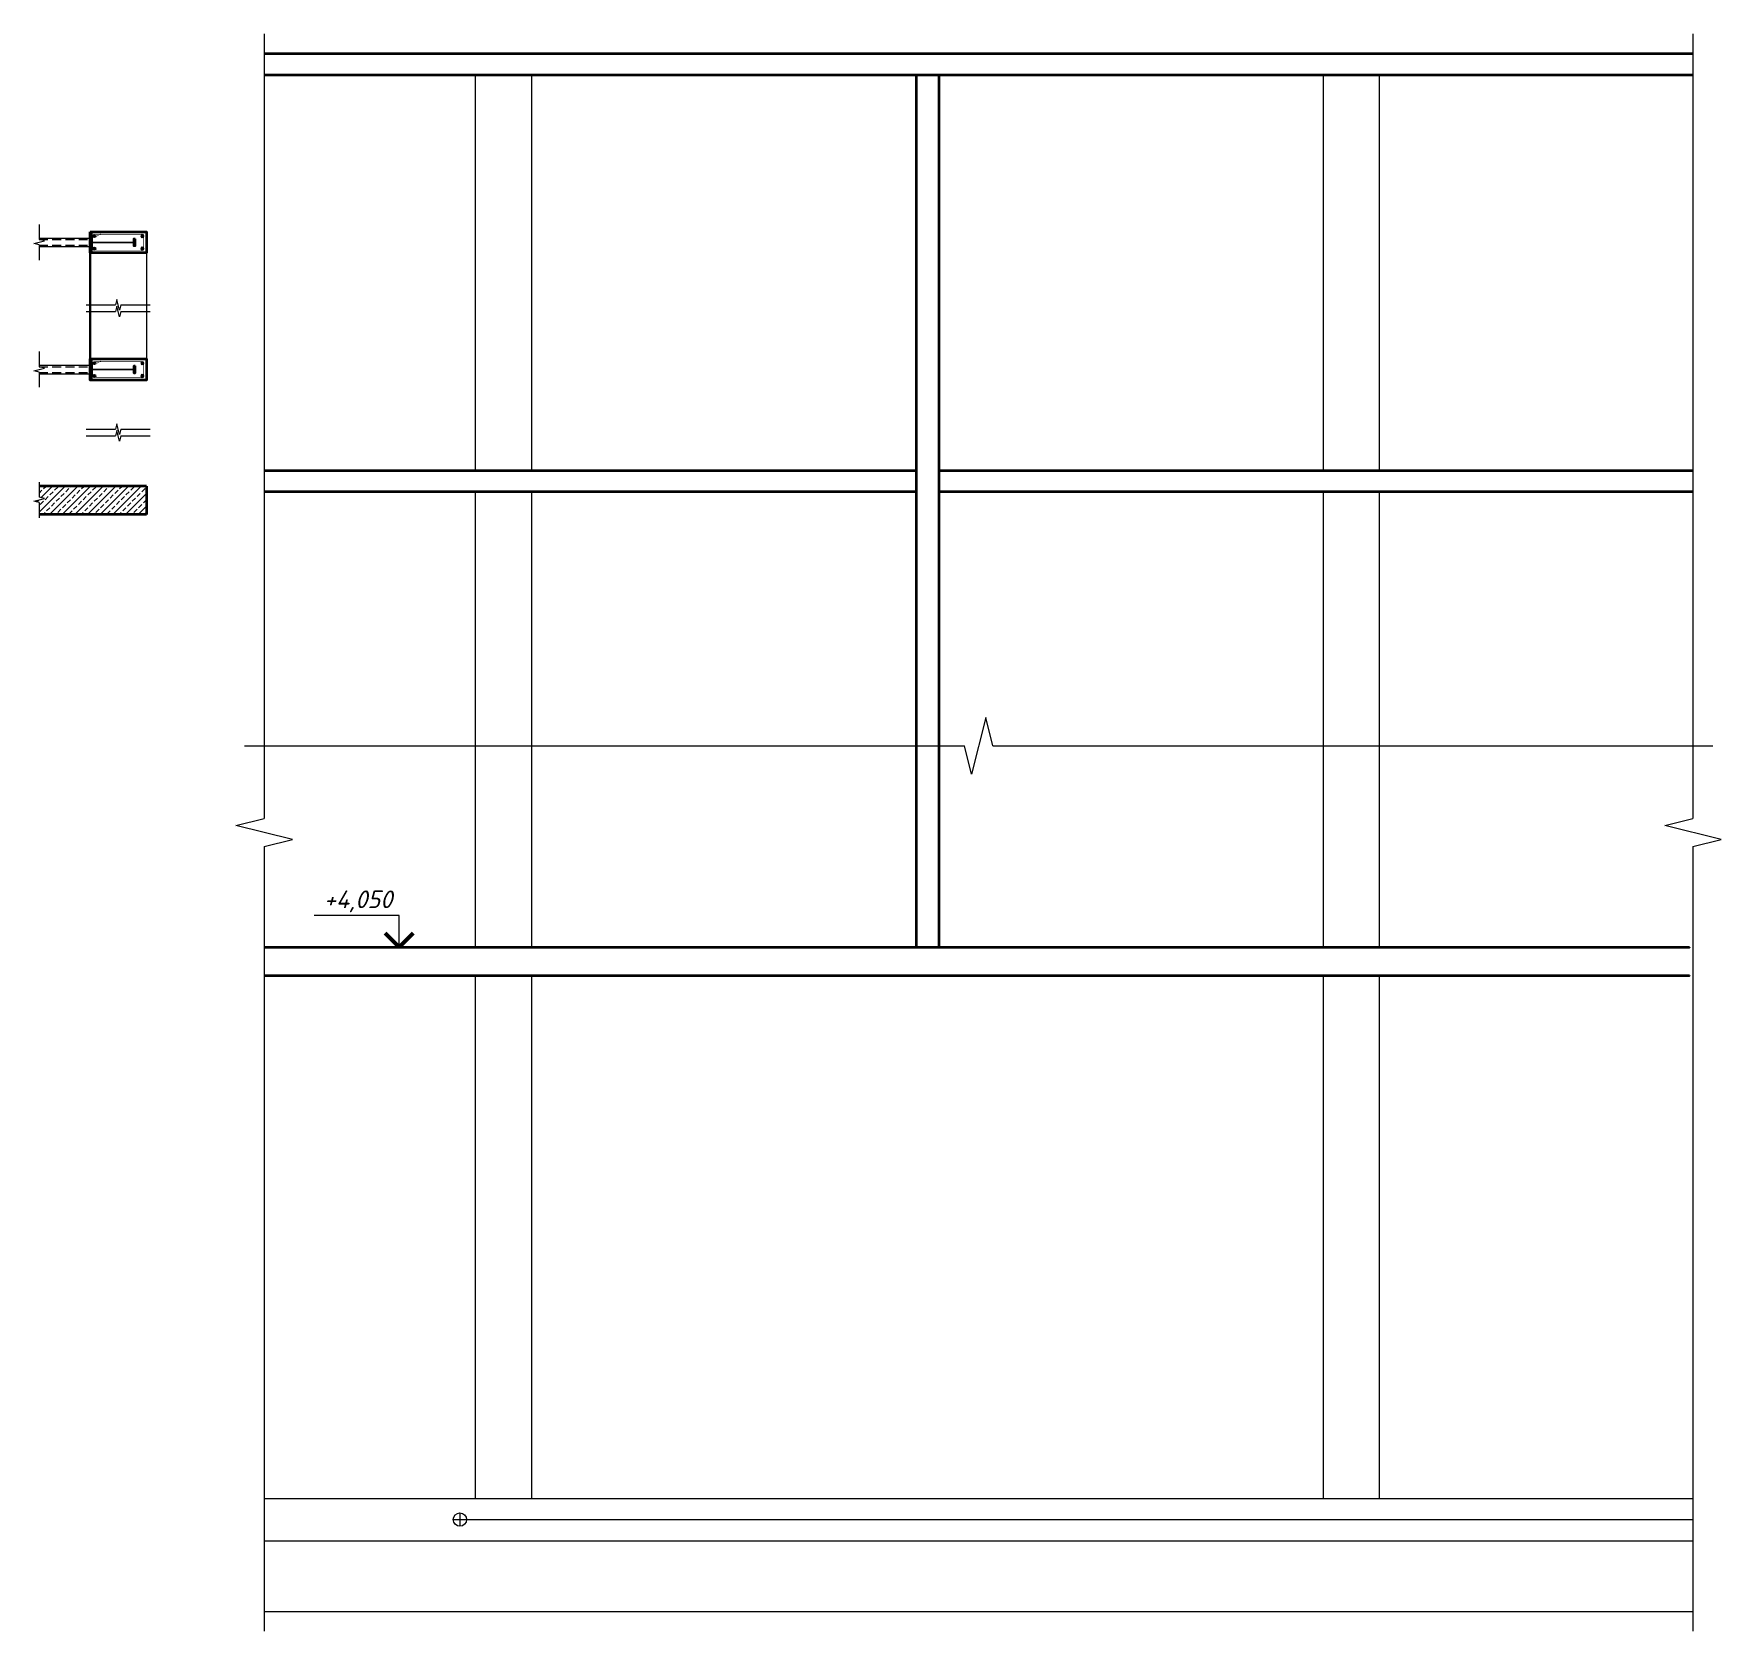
# Model space of a CAD drawing. Header units: millimetres. Extents: x -1807136 to 209800, y 0 to 410608.
# Drawn here: x 28022 to 39964, y 34817 to 46122 of the extents above; entities that cross this region are included whole.
import ezdxf

# ---------------------------------------------------------------- set-up
doc = ezdxf.new("R2010")
doc.units = ezdxf.units.MM
doc.header["$PDMODE"] = 3
doc.linetypes.add('HIDDEN', pattern=[0.375, 0.25, -0.125])
doc.layers.get('0').update_dxf_attribs({"lineweight": 5})
doc.layers.get('Defpoints').update_dxf_attribs({"lineweight": 0})
for name, color, linetype, lineweight in [('!!!Металл', 7, 'Continuous', 15), ('!!!Металл разрез', 7, 'Continuous', 35), ('#Арматура', 152, 'Continuous', 30), ('#Бетон вид', 22, 'Continuous', 18), ('#Бетон разрез', 22, 'Continuous', 40), ('#Газобетон', 152, 'Continuous', 35), ('#разм', 7, 'Continuous', 9), ('A-okno', 7, 'Continuous', 0), ('k_ Каркасы', 66, 'Continuous', 0)]:
    doc.layers.add(name, color=color, linetype=linetype, lineweight=lineweight)
doc.layers.add('#Hatch', color=252, linetype='Continuous', lineweight=5, true_color=0x696969)
doc.styles.add('STEP PR', font='isocpeui.ttf')
doc.dimstyles.new('высотные отметки', dxfattribs={"dimtxt": 500, "dimasz": 100, "dimexe": 100, "dimexo": 0.625, "dimgap": 50, "dimtad": 1, "dimtih": 1, "dimtoh": 1, "dimdec": 3, "dimlfac": 0.001, "dimrnd": 0.005, "dimzin": 9, "dimtxsty": 'STEP PR', "dimblk": 'NONE', "dimcen": 100, "dimdle": 100, "dimse1": 1, "dimse2": 1, "dimsd1": 1, "dimsd2": 1, "dimadec": 0, "dimazin": 0, "dimtfac": 1, "dimtdec": 3, "dimtmove": 0, "dimatfit": 2, "dimldrblk": 'NONE', "dimfxl": 1, "dimarcsym": 0})

# ---------------------------------------------------------------- blocks, each defined once
blk = doc.blocks.new('*U29')
at = {"layer": '#Арматура', "lineweight": 0}
h = blk.add_hatch(dxfattribs=at)
h.set_pattern_fill('ANSI31', scale=1.6)
edge = h.paths.add_edge_path()
edge.add_arc((0, 8), 8, 0, 360)
blk.add_circle((0, 8), 8)
blk = doc.blocks.new('*U52')
at = {"color": 0, "linetype": 'ByBlock', "lineweight": -2}
for p, q in [((3.58, 0), (3.9, 1.25)), ((3.9, 1.25), (4.52, -1.25)), ((3.58, 0), (0, 0)), ((4.52, -1.25), (4.83, 0)), ((8.42, 0), (4.83, 0))]:
    blk.add_line(p, q, dxfattribs=at)
blk = doc.blocks.new('*U87')
at = {"color": 0, "linetype": 'ByBlock', "lineweight": -2}
for p, q in [((6.92, 0), (7.23, 1.25)), ((7.23, 1.25), (7.85, -1.25)), ((6.92, 0), (0, 0)), ((7.85, -1.25), (8.17, 0)), ((15.08, 0), (8.17, 0))]:
    blk.add_line(p, q, dxfattribs=at)
blk = doc.blocks.new('*U35')
at = {"color": 0, "linetype": 'ByBlock', "lineweight": -2}
for p, q in [((34.703125, 0), (35.015625, 1.25)), ((35.015625, 1.25), (35.640625, -1.25)), ((34.703125, 0), (0, 0)), ((35.640625, -1.25), (35.953125, 0)), ((70.65625, 0), (35.953125, 0))]:
    blk.add_line(p, q, dxfattribs=at)
blk = doc.blocks.new('*U33')
at = {"color": 0, "linetype": 'ByBlock', "lineweight": -2}
for p, q in [((34.703125, 0), (35.015625, 1.25)), ((35.015625, 1.25), (35.640625, -1.25)), ((34.703125, 0), (0, 0)), ((35.640625, -1.25), (35.953125, 0)), ((70.65625, 0), (35.953125, 0))]:
    blk.add_line(p, q, dxfattribs=at)
blk = doc.blocks.new('*U34')
at = {"color": 0, "linetype": 'ByBlock', "lineweight": -2}
for p, q in [((31.846, 0), (32.158, 1.25)), ((32.158, 1.25), (32.783, -1.25)), ((31.846, 0), (0, 0)), ((32.783, -1.25), (33.096, 0)), ((64.942, 0), (33.096, 0))]:
    blk.add_line(p, q, dxfattribs=at)
blk = doc.blocks.new('*D25')
at = {"layer": 'Defpoints', "color": 0, "ltscale": 3, "transparency": 16777216}
for p in [(4574327, -915900), (4576313, -915900, 0), (4576313, -924000)]:
    blk.add_point(p, dxfattribs=at)
at = {"layer": '#разм', "color": 0, "ltscale": 3, "transparency": 16777216, "insert": (4574872, -915250), "char_height": 250, "attachment_point": 5, "style": 'STEP PR'}
blk.add_mtext('+4,050', dxfattribs=at)
blk = doc.blocks.new('_None')
blk = doc.blocks.new('*U24')
at = {"layer": '#разм', "ltscale": 100, "elevation": 0}
for points in [[(4575453.9815, -915449.5836), (4574252.0497, -915449.5836)], [(4575453.9815, -915900.4215), (4575453.9815, -915449.5836)], [(4576313.4569, -915900.4215), (4575303.9815, -915900.4215)]]:
    blk.add_lwpolyline(points, dxfattribs=at)
at = {"layer": 'A-okno', "color": 0, "lineweight": 50, "ltscale": 100, "elevation": 0}
for points in [[(4575453.9815, -915900.4215), (4575253.9816, -915700.4216)], [(4575453.9815, -915900.4215), (4575653.9814, -915700.4216)]]:
    blk.add_lwpolyline(points, dxfattribs=at)
at = {"layer": 'Defpoints', "color": 253, "ltscale": 3, "elevation": 0}
blk.add_lwpolyline([(4576219.8409, -924000.2763), (4576407.0728, -924000.2763)], dxfattribs=at)
at = {"layer": 'Defpoints', "color": 253, "lineweight": 15, "ltscale": 3, "elevation": 0}
blk.add_lwpolyline([(4576313.4569, -923906.6603), (4576313.4569, -924093.8923)], dxfattribs=at)
at = {"layer": 'Defpoints', "color": 253, "lineweight": 15, "ltscale": 3}
blk.add_circle((4576313.4569, -924000.2763, 0), 93.616, dxfattribs=at)
at = {"layer": '#разм', "ltscale": 3}
dim = blk.add_linear_dim(base=(4574327.168, -915900.4215), p1=(4576313.4569, -924000.4215), p2=(4576313.4569, -915900.4215, 0), angle=90, dimstyle='высотные отметки', override={"dimtxt": 250, "dimlfac": 0.0005, "dimrnd": 0.005, "dimzin": 1, "dimpost": '+<>'}, dxfattribs=at)
dim.commit()
dim.dimension.update_dxf_attribs({"geometry": '*D25', "text_midpoint": (4574872.0543, -915449.5836), "dimtype": 160})

msp = doc.modelspace()

# ---------------------------------------------------------------- hatches: boundary and pattern name
at = {"layer": '#Hatch'}
h = msp.add_hatch(dxfattribs=at)
h.set_pattern_fill('ANSI33', color=256, scale=10, style=0)
h.set_pattern_definition([(45, (4001.744, 0), (-44.90128, 44.90128), []), (45, (4046.645, 0), (-44.90128, 44.90128), [31.75, -15.875])])
h.paths.add_polyline_path([(28820.64729, 42921.11501), (28059.90204, 42921.11501), (28059.90204, 42842.19106), (28097.40204, 42832.81606), (28022.40204, 42814.06606), (28059.90204, 42804.69106), (28059.90204, 42721.11501), (28820.64729, 42721.11501)])

# ---------------------------------------------------------------- linework, layer by layer
at = {"layer": '!!!Металл'}
for points in [[(28059.90204, 44676.11501), (28420.64729, 44676.11501)], [(28059.90204, 44616.11501), (28420.64729, 44616.11501)], [(28059.90204, 43776.11501), (28420.64729, 43776.11501)], [(28059.90204, 43716.11501), (28420.64729, 43716.11501)]]:
    msp.add_lwpolyline(points, dxfattribs=at)
at = {"layer": '!!!Металл', "linetype": 'HIDDEN', "ltscale": 250}
for points in [[(28059.90204, 44666.11501), (28420.64729, 44666.11501)], [(28059.90204, 43766.11501), (28420.64729, 43766.11501)]]:
    msp.add_lwpolyline(points, dxfattribs=at)
at = {"layer": '!!!Металл разрез'}
for points in [[(28420.64729, 44721.11501), (28430.64729, 44721.11501), (28430.64729, 44571.11501), (28420.64729, 44571.11501)], [(28740.64729, 44671.11501), (28730.64729, 44671.11501), (28730.64729, 44621.11501), (28740.64729, 44621.11501)], [(28420.64729, 43821.11501), (28430.64729, 43821.11501), (28430.64729, 43671.11501), (28420.64729, 43671.11501)], [(28740.64729, 43771.11501), (28730.64729, 43771.11501), (28730.64729, 43721.11501), (28740.64729, 43721.11501)]]:
    msp.add_lwpolyline(points, close=True, dxfattribs=at)
at = {"layer": '#Бетон вид'}
for points in [[(31146.44452, 45832.31395), (31146.44452, 43032.31395)], [(31546.44452, 43032.31395), (31546.44452, 45832.31395)], [(37146.44452, 45832.31395), (37146.44452, 43032.31395)], [(37546.44452, 43032.31395), (37546.44452, 45832.31395)], [(31146.44452, 42882.31395), (31146.44452, 39657.31395), (31546.44452, 39657.31395), (31546.44452, 42882.31395)], [(37146.44452, 42882.31395), (37146.44452, 39657.31395), (37546.44452, 39657.31395), (37546.44452, 42882.31395)], [(31146.44452, 39457.31395), (31146.44452, 35757.31395), (31546.44452, 35757.31395), (31546.44452, 39457.31395)], [(37146.44452, 39457.31395), (37146.44452, 35757.31395), (37546.44452, 35757.31395), (37546.44452, 39457.31395)], [(29653.5593, 35757.31395), (39764.27644, 35757.31395), (39764.27644, 35757.31395)], [(29653.5593, 35457.31395), (39764.27644, 35457.31395), (39764.27644, 35457.31395)], [(29653.5593, 34957.31395), (39764.27644, 34957.31395), (39764.27644, 34957.31395)]]:
    msp.add_lwpolyline(points, dxfattribs=at)
at = {"layer": '#Бетон разрез'}
for points in [[(29653.5593, 45982.31395), (39764.27644, 45982.31395)], [(29653.5593, 45832.31395), (39764.27644, 45832.31395)], [(34266.44452, 45832.31395), (34266.44452, 39657.31395)], [(34426.44452, 45832.31395), (34426.44452, 39657.31395)], [(29653.5593, 43032.31395), (34266.44452, 43032.31395)], [(34426.44452, 43032.31395), (39764.27644, 43032.31395)], [(28820.64729, 42921.11501), (28059.90204, 42921.11501)], [(28820.64729, 42921.11501), (28820.64729, 42721.11501)], [(29653.5593, 42882.31395), (34266.44452, 42882.31395)], [(34426.44452, 42882.31395), (39764.27644, 42882.31395)], [(28820.64729, 42721.11501), (28059.90204, 42721.11501)], [(29653.5593, 39657.31395), (39738.98044, 39657.31395), (39738.98044, 39657.31395)], [(29653.5593, 39457.31395), (39738.98044, 39457.31395), (39738.98044, 39457.31395)]]:
    msp.add_lwpolyline(points, dxfattribs=at)
for points in [[(28420.64729, 44721.11501), (28820.64729, 44721.11501), (28820.64729, 44571.11501), (28420.64729, 44571.11501)], [(28420.64729, 43821.11501), (28820.64729, 43821.11501), (28820.64729, 43671.11501), (28420.64729, 43671.11501)]]:
    msp.add_lwpolyline(points, close=True, dxfattribs=at)
at = {"layer": '#Газобетон'}
msp.add_lwpolyline([(28420.64729, 44571.11501), (28420.64729, 43821.11501)], dxfattribs=at)
for points in [[(28430.64729, 44721.11501), (28430.64729, 44571.11501)], [(28730.64729, 44671.11501), (28730.64729, 44621.11501)], [(28740.64729, 44671.11501), (28740.64729, 44621.11501)], [(28430.64729, 44646.11501), (28730.64729, 44646.11501)], [(28820.64729, 44571.11501), (28820.64729, 43821.11501)], [(28430.64729, 43821.11501), (28430.64729, 43671.11501)], [(28430.64729, 43746.11501), (28730.64729, 43746.11501)], [(28730.64729, 43771.11501), (28730.64729, 43721.11501)], [(28740.64729, 43771.11501), (28740.64729, 43721.11501)]]:
    msp.add_lwpolyline(points)
at = {"linetype": 'HIDDEN', "ltscale": 250}
for points in [[(28059.90204, 44626.11501), (28420.64729, 44626.11501)], [(28059.90204, 43726.11501), (28420.64729, 43726.11501)]]:
    msp.add_lwpolyline(points, dxfattribs=at)
at = {"linetype": 'HIDDEN', "ltscale": 20}
for points in [[(28420.64729, 44652.11501), (28430.64729, 44652.11501)], [(28420.64729, 44652.11501), (28430.64729, 44652.11501)], [(28420.64729, 44640.11501), (28430.64729, 44640.11501)], [(28420.64729, 44640.11501), (28430.64729, 44640.11501)], [(28730.64729, 44652.11501), (28740.64729, 44652.11501)], [(28730.64729, 44640.11501), (28740.64729, 44640.11501)], [(28420.64729, 43752.11501), (28430.64729, 43752.11501)], [(28420.64729, 43752.11501), (28430.64729, 43752.11501)], [(28420.64729, 43740.11501), (28430.64729, 43740.11501)], [(28420.64729, 43740.11501), (28430.64729, 43740.11501)], [(28730.64729, 43752.11501), (28740.64729, 43752.11501)], [(28730.64729, 43740.11501), (28740.64729, 43740.11501)]]:
    msp.add_lwpolyline(points, dxfattribs=at)
at = {"elevation": 0}
msp.add_lwpolyline([(30991.42812, 35607.38656), (39764.27644, 35607.38656)], dxfattribs=at)
at = {"layer": 'k_ Каркасы', "const_width": 4}
for points in [[(28440.64729, 44691.11501), (28440.64729, 44601.11501, 0.4142135624), (28450.64729, 44591.11501), (28790.64729, 44591.11501, 0.4142135624), (28800.64729, 44601.11501), (28800.64729, 44691.11501, 0.4142135624), (28790.64729, 44701.11501), (28450.64729, 44701.11501, 0.4142135624), (28440.64729, 44691.11501, 0.4142135624), (28450.64729, 44681.11501, 0.0984914033), (28454.47413, 44681.87622), (28497.7754, 44706.87622)], [(28440.64729, 43791.11501), (28440.64729, 43701.11501, 0.4142135624), (28450.64729, 43691.11501), (28790.64729, 43691.11501, 0.4142135624), (28800.64729, 43701.11501), (28800.64729, 43791.11501, 0.4142135624), (28790.64729, 43801.11501), (28450.64729, 43801.11501, 0.4142135624), (28440.64729, 43791.11501, 0.4142135624), (28450.64729, 43781.11501, 0.0984914033), (28454.47413, 43781.87622), (28497.7754, 43806.87622)]]:
    msp.add_lwpolyline(points, format="xyb", dxfattribs=at)
at = {"layer": 'k_ Каркасы', "const_width": 12}
for points in [[(28430.64729, 44646.11501), (28730.64729, 44646.11501)], [(28430.64729, 43746.11501), (28730.64729, 43746.11501)]]:
    msp.add_lwpolyline(points, dxfattribs=at)

# ---------------------------------------------------------------- block references
at = {"layer": '#Арматура'}
for p in [(28450.64729, 44683.11501), (28450.64729, 44593.11501), (28450.64729, 43783.11501), (28450.64729, 43693.11501)]:
    msp.add_blockref('*U29', p, dxfattribs=at)
at = {"layer": '#Арматура', "xscale": -1}
for p in [(28790.64729, 44683.11501), (28790.64729, 44593.11501), (28790.64729, 43783.11501), (28790.64729, 43693.11501)]:
    msp.add_blockref('*U29', p, dxfattribs=at)
at = {"layer": '#разм', "lineweight": 15, "xscale": 0.5, "yscale": 0.5, "zscale": 0.5}
msp.add_blockref('*U24', (-2257118.49235, 497607.52471), dxfattribs=at)
at = {"rotation": 270}
for name, p, xscale, yscale, zscale in [('*U35', (29653.5593, 34817.31395), -160, 160, 160), ('*U33', (39764.27644, 34817.31395), -160, 160, 160), ('*U52', (28059.90204, 44520.98401), -30, -30, -30), ('*U52', (28059.90204, 43620.98401), -30, -30, -30), ('*U52', (28059.90204, 42697.19106), -30, -30, -30)]:
    msp.add_blockref(name, p, dxfattribs=dict(at, xscale=xscale, yscale=yscale, zscale=zscale))
for name, p, xscale, yscale, zscale in [('*U87', (28846.89729, 44203.34009), -30, -30, -30), ('*U87', (28846.89729, 44156.68129), -30, -30, -30), ('*U87', (28846.89729, 43323.41959), -30, -30, -30), ('*U87', (28846.89729, 43276.76079), -30, -30, -30), ('*U34', (39904.27644, 41083.47844), -160, 160, 160)]:
    msp.add_blockref(name, p, dxfattribs=dict(xscale=xscale, yscale=yscale, zscale=zscale))

doc.saveas('drawing.dxf')
